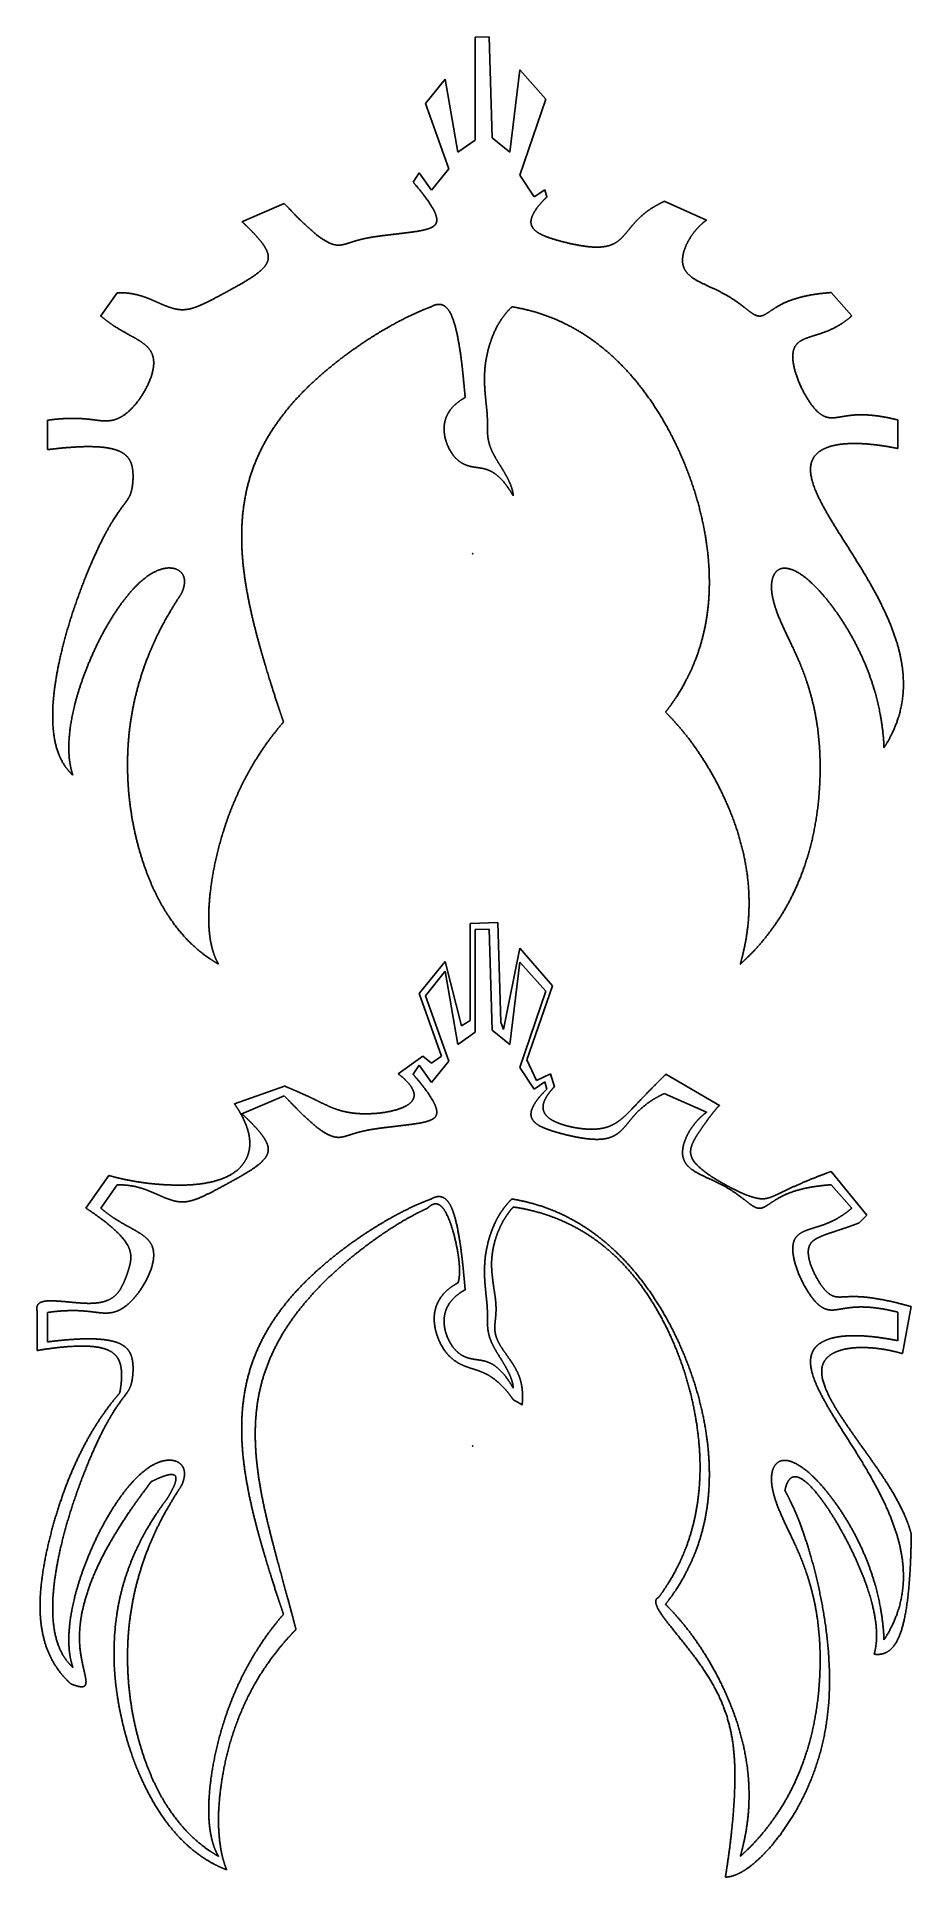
# Model space of a CAD drawing. Header units: millimetres. Extents: x -29 to 29, y -29 to 95.
import ezdxf

# ---------------------------------------------------------------- set-up
doc = ezdxf.new("R2010")
doc.units = ezdxf.units.MM
doc.layers.get('0').update_dxf_attribs({"linetype": 'CONTINUOUS'})

msp = doc.modelspace()

# ---------------------------------------------------------------- linework, layer by layer
for p, q in [((1.11, 94.76), (0.17, 94.74)), ((1.11, 94.76), (0.17, 94.74)), ((0.17, 87.82), (0.17, 94.74)), ((0.17, 87.82), (0.17, 94.74)), ((1.32, 87.96), (1.11, 94.76)), ((1.32, 87.96), (1.11, 94.76)), ((-3.17, 90.28), (-1.84, 91.92)), ((-3.17, 90.28), (-1.84, 91.92)), ((-1.84, 91.92), (-1, 87)), ((-1.84, 91.92), (-1, 87)), ((2.5, 87), (3.19, 92.54)), ((2.5, 87), (3.19, 92.54)), ((3.19, 92.54), (4.93, 90.58)), ((3.19, 92.54), (4.93, 90.58)), ((3.18, 85.45), (4.93, 90.58)), ((3.18, 85.45), (4.93, 90.58)), ((-1.6, 85.88), (-3.17, 90.28)), ((-1.6, 85.88), (-3.17, 90.28)), ((2.5, 87), (1.32, 87.96)), ((2.5, 87), (1.32, 87.96)), ((-1, 87), (0.17, 87.82)), ((-1, 87), (0.17, 87.82)), ((-4, 85), (-3.59, 85.61)), ((-4, 85), (-3.59, 85.61)), ((-3.59, 85.61), (-2.75, 84.45)), ((-3.59, 85.61), (-2.75, 84.45)), ((-2.75, 84.45), (-1.6, 85.88)), ((-2.75, 84.45), (-1.6, 85.88)), ((4.15, 84), (3.18, 85.45)), ((4.15, 84), (3.18, 85.45)), ((4.86, 84.48), (4.15, 84)), ((4.86, 84.48), (4.15, 84)), ((5, 84), (4.86, 84.48)), ((5, 84), (4.86, 84.48)), ((-12.66, 83.55), (-15.5, 82.33)), ((-12.66, 83.55), (-15.5, 82.33)), ((15.73, 82.44), (12.88, 83.7)), ((15.73, 82.44), (12.88, 83.7)), ((-23.9, 77.55), (-25, 76)), ((-23.9, 77.55), (-25, 76)), ((25.5, 76), (24.11, 77.57)), ((25.5, 76), (24.11, 77.57)), ((-28.57, 68.98), (-28.57, 67)), ((-28.57, 68.98), (-28.57, 67)), ((28.59, 67.08), (28.59, 69)), ((28.59, 67.08), (28.59, 69)), ((1.7, 35.2), (-0.17, 35.14)), ((1.7, 35.2), (-0.17, 35.14)), ((-0.17, 35.14), (-0.17, 28.61)), ((-0.17, 35.14), (-0.17, 28.61)), ((1.11, 34.76), (0.17, 34.74)), ((1.11, 34.76), (0.17, 34.74)), ((0.17, 27.82), (0.17, 34.74)), ((0.17, 27.82), (0.17, 34.74)), ((1.32, 27.96), (1.11, 34.76)), ((1.32, 27.96), (1.11, 34.76)), ((1.91, 28.5), (1.7, 35.2)), ((1.91, 28.5), (1.7, 35.2)), ((3.18, 33.48), (2.09, 28.01)), ((3.18, 33.48), (2.09, 28.01)), ((5.37, 30.95), (3.18, 33.48)), ((5.37, 30.95), (3.18, 33.48)), ((-1.84, 32.59), (-3.59, 30.42)), ((-1.84, 32.59), (-3.59, 30.42)), ((-0.74, 28.26), (-1.84, 32.59)), ((-0.74, 28.26), (-1.84, 32.59)), ((2.5, 27), (3.19, 32.54)), ((2.5, 27), (3.19, 32.54)), ((3.19, 32.54), (4.93, 30.58)), ((3.19, 32.54), (4.93, 30.58)), ((-3.17, 30.28), (-1.84, 31.92)), ((-3.17, 30.28), (-1.84, 31.92)), ((-1.84, 31.92), (-1, 27)), ((-1.84, 31.92), (-1, 27)), ((3.66, 25.96), (5.37, 30.95)), ((3.66, 25.96), (5.37, 30.95)), ((-3.59, 30.42), (-2.09, 26.22)), ((-3.59, 30.42), (-2.09, 26.22)), ((-1.6, 25.88), (-3.17, 30.28)), ((-1.6, 25.88), (-3.17, 30.28)), ((3.18, 25.45), (4.93, 30.58)), ((3.18, 25.45), (4.93, 30.58)), ((-0.17, 28.61), (-0.74, 28.26)), ((-0.17, 28.61), (-0.74, 28.26)), ((2.09, 28.01), (1.91, 28.5)), ((2.09, 28.01), (1.91, 28.5)), ((-1, 27), (0.17, 27.82)), ((-1, 27), (0.17, 27.82)), ((2.5, 27), (1.32, 27.96)), ((2.5, 27), (1.32, 27.96)), ((-3.35, 26.22), (-5, 25.03)), ((-3.35, 26.22), (-5, 25.03)), ((-2.75, 25.74), (-3.35, 26.22)), ((-2.75, 25.74), (-3.35, 26.22)), ((-2.09, 26.22), (-2.75, 25.74)), ((-2.09, 26.22), (-2.75, 25.74)), ((-4, 25), (-3.59, 25.61)), ((-4, 25), (-3.59, 25.61)), ((-3.59, 25.61), (-2.75, 24.45)), ((-3.59, 25.61), (-2.75, 24.45)), ((-2.75, 24.45), (-1.6, 25.88)), ((-2.75, 24.45), (-1.6, 25.88)), ((4.15, 24), (3.18, 25.45)), ((4.15, 24), (3.18, 25.45)), ((4.3, 24.58), (3.66, 25.96)), ((4.3, 24.58), (3.66, 25.96)), ((5.24, 25.02), (4.3, 24.58)), ((5.24, 25.02), (4.3, 24.58)), ((5.5, 24.15), (5.24, 25.02)), ((5.5, 24.15), (5.24, 25.02)), ((13, 25), (16.61, 22.89)), ((13, 25), (16.61, 22.89)), ((-16, 23), (-12.64, 24.2)), ((-16, 23), (-12.64, 24.2)), ((-12.66, 23.55), (-15.5, 22.33)), ((-12.66, 23.55), (-15.5, 22.33)), ((4.86, 24.48), (4.15, 24)), ((4.86, 24.48), (4.15, 24)), ((5, 24), (4.86, 24.48)), ((5, 24), (4.86, 24.48)), ((15.73, 22.44), (12.88, 23.7)), ((15.73, 22.44), (12.88, 23.7)), ((-26, 16), (-24.45, 18.19)), ((-26, 16), (-24.45, 18.19)), ((-23.9, 17.55), (-25, 16)), ((-23.9, 17.55), (-25, 16)), ((24.11, 18.46), (26.5, 15.52)), ((24.11, 18.46), (26.5, 15.52)), ((25.5, 16), (24.11, 17.57)), ((25.5, 16), (24.11, 17.57)), ((26.5, 15.52), (26, 15)), ((26.5, 15.52), (26, 15)), ((-29.26, 6.42), (-29.26, 9)), ((-29.26, 6.42), (-29.26, 9)), ((-28.57, 8.98), (-28.57, 7)), ((-28.57, 8.98), (-28.57, 7)), ((28.59, 7.08), (28.59, 9)), ((28.59, 7.08), (28.59, 9)), ((28.91, 6.21), (29.49, 9.37)), ((28.91, 6.21), (29.49, 9.37))]:
    msp.add_line(p, q)
for points in [[(-12.66, 83.55), (-12.5, 83.39), (-12.21, 83.08), (-11.79, 82.64), (-11.27, 82.13), (-10.7, 81.62), (-10.21, 81.23), (-9.78, 80.96), (-9.42, 80.8), (-9.1, 80.74), (-8.81, 80.75), (-8.53, 80.83), (-8.21, 80.93), (-7.85, 81.05), (-7.43, 81.16), (-6.96, 81.26), (-6.45, 81.34), (-5.91, 81.41), (-5.36, 81.47), (-4.83, 81.54), (-4.32, 81.6), (-3.85, 81.66), (-3.42, 81.73), (-3.06, 81.82), (-2.76, 81.92), (-2.53, 82.06), (-2.41, 82.25), (-2.38, 82.5), (-2.46, 82.83), (-2.66, 83.24), (-2.98, 83.73), (-3.33, 84.2), (-3.64, 84.58), (-3.88, 84.86), (-4, 85)], [(-12.66, 83.55), (-12.5, 83.39), (-12.21, 83.08), (-11.79, 82.64), (-11.27, 82.13), (-10.7, 81.62), (-10.21, 81.23), (-9.78, 80.96), (-9.42, 80.8), (-9.1, 80.74), (-8.81, 80.75), (-8.53, 80.83), (-8.21, 80.93), (-7.85, 81.05), (-7.43, 81.16), (-6.96, 81.26), (-6.45, 81.34), (-5.91, 81.41), (-5.36, 81.47), (-4.83, 81.54), (-4.32, 81.6), (-3.85, 81.66), (-3.42, 81.73), (-3.06, 81.82), (-2.76, 81.92), (-2.53, 82.06), (-2.41, 82.25), (-2.38, 82.5), (-2.46, 82.83), (-2.66, 83.24), (-2.98, 83.73), (-3.33, 84.2), (-3.64, 84.58), (-3.88, 84.86), (-4, 85)], [(12.88, 83.7), (12.77, 83.64), (12.54, 83.53), (12.23, 83.36), (11.85, 83.12), (11.42, 82.79), (11.06, 82.44), (10.74, 82.09), (10.46, 81.73), (10.18, 81.39), (9.89, 81.09), (9.55, 80.85), (9.15, 80.69), (8.67, 80.61), (8.12, 80.61), (7.52, 80.67), (6.88, 80.79), (6.24, 80.93), (5.63, 81.1), (5.07, 81.27), (4.6, 81.46), (4.24, 81.68), (4, 81.93), (3.89, 82.23), (3.94, 82.58), (4.13, 82.99), (4.4, 83.37), (4.67, 83.67), (4.89, 83.89), (5, 84)], [(12.88, 83.7), (12.77, 83.64), (12.54, 83.53), (12.23, 83.36), (11.85, 83.12), (11.42, 82.79), (11.06, 82.44), (10.74, 82.09), (10.46, 81.73), (10.18, 81.39), (9.89, 81.09), (9.55, 80.85), (9.15, 80.69), (8.67, 80.61), (8.12, 80.61), (7.52, 80.67), (6.88, 80.79), (6.24, 80.93), (5.63, 81.1), (5.07, 81.27), (4.6, 81.46), (4.24, 81.68), (4, 81.93), (3.89, 82.23), (3.94, 82.58), (4.13, 82.99), (4.4, 83.37), (4.67, 83.67), (4.89, 83.89), (5, 84)], [(-23.9, 77.55), (-23.81, 77.55), (-23.62, 77.56), (-23.35, 77.55), (-22.98, 77.51), (-22.52, 77.42), (-22.07, 77.28), (-21.63, 77.11), (-21.19, 76.91), (-20.77, 76.72), (-20.35, 76.56), (-19.95, 76.44), (-19.54, 76.39), (-19.14, 76.42), (-18.71, 76.54), (-18.25, 76.72), (-17.74, 76.97), (-17.18, 77.26), (-16.58, 77.58), (-15.97, 77.92), (-15.36, 78.26), (-14.81, 78.6), (-14.35, 78.93), (-14, 79.25), (-13.79, 79.57), (-13.7, 79.87), (-13.74, 80.18), (-13.87, 80.49), (-14.08, 80.82), (-14.35, 81.17), (-14.68, 81.53), (-14.98, 81.84), (-15.23, 82.08), (-15.41, 82.25), (-15.5, 82.33)], [(-23.9, 77.55), (-23.81, 77.55), (-23.62, 77.56), (-23.35, 77.55), (-22.98, 77.51), (-22.52, 77.42), (-22.07, 77.28), (-21.63, 77.11), (-21.19, 76.91), (-20.77, 76.72), (-20.35, 76.56), (-19.95, 76.44), (-19.54, 76.39), (-19.14, 76.42), (-18.71, 76.54), (-18.25, 76.72), (-17.74, 76.97), (-17.18, 77.26), (-16.58, 77.58), (-15.97, 77.92), (-15.36, 78.26), (-14.81, 78.6), (-14.35, 78.93), (-14, 79.25), (-13.79, 79.57), (-13.7, 79.87), (-13.74, 80.18), (-13.87, 80.49), (-14.08, 80.82), (-14.35, 81.17), (-14.68, 81.53), (-14.98, 81.84), (-15.23, 82.08), (-15.41, 82.25), (-15.5, 82.33)], [(24.11, 77.57), (23.93, 77.55), (23.57, 77.52), (23.07, 77.47), (22.46, 77.36), (21.78, 77.19), (21.2, 76.99), (20.71, 76.76), (20.3, 76.51), (19.96, 76.28), (19.68, 76.08), (19.42, 75.97), (19.16, 75.97), (18.89, 76.09), (18.58, 76.32), (18.2, 76.62), (17.76, 76.96), (17.25, 77.3), (16.69, 77.6), (16.11, 77.88), (15.54, 78.14), (15.02, 78.39), (14.6, 78.67), (14.3, 78.99), (14.13, 79.37), (14.09, 79.78), (14.16, 80.22), (14.31, 80.66), (14.52, 81.09), (14.78, 81.49), (15.07, 81.85), (15.32, 82.11), (15.52, 82.28), (15.66, 82.39), (15.73, 82.44)], [(24.11, 77.57), (23.93, 77.55), (23.57, 77.52), (23.07, 77.47), (22.46, 77.36), (21.78, 77.19), (21.2, 76.99), (20.71, 76.76), (20.3, 76.51), (19.96, 76.28), (19.68, 76.08), (19.42, 75.97), (19.16, 75.97), (18.89, 76.09), (18.58, 76.32), (18.2, 76.62), (17.76, 76.96), (17.25, 77.3), (16.69, 77.6), (16.11, 77.88), (15.54, 78.14), (15.02, 78.39), (14.6, 78.67), (14.3, 78.99), (14.13, 79.37), (14.09, 79.78), (14.16, 80.22), (14.31, 80.66), (14.52, 81.09), (14.78, 81.49), (15.07, 81.85), (15.32, 82.11), (15.52, 82.28), (15.66, 82.39), (15.73, 82.44)], [(-2.78, 76.61), (-2.71, 76.65), (-2.56, 76.73), (-2.36, 76.79), (-2.1, 76.79), (-1.82, 76.65), (-1.57, 76.37), (-1.36, 75.95), (-1.19, 75.42), (-1.04, 74.82), (-0.92, 74.16), (-0.81, 73.5), (-0.73, 72.85), (-0.66, 72.26), (-0.61, 71.71), (-0.56, 71.24), (-0.53, 70.91), (-0.51, 70.69), (-0.5, 70.56), (-0.5, 70.5)], [(-2.78, 76.61), (-2.71, 76.65), (-2.56, 76.73), (-2.36, 76.79), (-2.1, 76.79), (-1.82, 76.65), (-1.57, 76.37), (-1.36, 75.95), (-1.19, 75.42), (-1.04, 74.82), (-0.92, 74.16), (-0.81, 73.5), (-0.73, 72.85), (-0.66, 72.26), (-0.61, 71.71), (-0.56, 71.24), (-0.53, 70.91), (-0.51, 70.69), (-0.5, 70.56), (-0.5, 70.5)], [(-28.57, 68.98), (-28.41, 69), (-28.12, 69.04), (-27.69, 69.08), (-27.16, 69.11), (-26.54, 69.11), (-25.98, 69.07), (-25.47, 69.01), (-25, 68.94), (-24.55, 68.92), (-24.11, 68.97), (-23.66, 69.15), (-23.2, 69.47), (-22.72, 69.94), (-22.27, 70.54), (-21.88, 71.21), (-21.58, 71.89), (-21.42, 72.53), (-21.41, 73.1), (-21.55, 73.56), (-21.84, 73.93), (-22.22, 74.23), (-22.66, 74.49), (-23.14, 74.75), (-23.62, 75.02), (-24.1, 75.31), (-24.47, 75.57), (-24.74, 75.78), (-24.91, 75.93), (-25, 76)], [(-28.57, 68.98), (-28.41, 69), (-28.12, 69.04), (-27.69, 69.08), (-27.16, 69.11), (-26.54, 69.11), (-25.98, 69.07), (-25.47, 69.01), (-25, 68.94), (-24.55, 68.92), (-24.11, 68.97), (-23.66, 69.15), (-23.2, 69.47), (-22.72, 69.94), (-22.27, 70.54), (-21.88, 71.21), (-21.58, 71.89), (-21.42, 72.53), (-21.41, 73.1), (-21.55, 73.56), (-21.84, 73.93), (-22.22, 74.23), (-22.66, 74.49), (-23.14, 74.75), (-23.62, 75.02), (-24.1, 75.31), (-24.47, 75.57), (-24.74, 75.78), (-24.91, 75.93), (-25, 76)], [(-12.71, 48.68), (-12.77, 48.87), (-12.9, 49.25), (-13.12, 49.89), (-13.43, 50.85), (-13.86, 52.23), (-14.32, 53.8), (-14.78, 55.53), (-15.18, 57.4), (-15.48, 59.35), (-15.58, 61.34), (-15.44, 63.31), (-15.02, 65.22), (-14.29, 67.03), (-13.29, 68.7), (-12.08, 70.23), (-10.72, 71.6), (-9.28, 72.82), (-7.85, 73.88), (-6.46, 74.79), (-5.14, 75.55), (-4.15, 76.05), (-3.45, 76.35), (-3, 76.53), (-2.78, 76.61)], [(-12.71, 48.68), (-12.77, 48.87), (-12.9, 49.25), (-13.12, 49.89), (-13.43, 50.85), (-13.86, 52.23), (-14.32, 53.8), (-14.78, 55.53), (-15.18, 57.4), (-15.48, 59.35), (-15.58, 61.34), (-15.44, 63.31), (-15.02, 65.22), (-14.29, 67.03), (-13.29, 68.7), (-12.08, 70.23), (-10.72, 71.6), (-9.28, 72.82), (-7.85, 73.88), (-6.46, 74.79), (-5.14, 75.55), (-4.15, 76.05), (-3.45, 76.35), (-3, 76.53), (-2.78, 76.61)], [(2.65, 76.61), (2.59, 76.55), (2.46, 76.43), (2.29, 76.24), (2.07, 75.96), (1.81, 75.58), (1.57, 75.15), (1.36, 74.68), (1.18, 74.19), (1.03, 73.66), (0.91, 73.12), (0.83, 72.57), (0.8, 72.01), (0.8, 71.47), (0.83, 70.94), (0.88, 70.43), (0.93, 69.95), (0.98, 69.51), (1, 69.09), (1.01, 68.7), (1, 68.32), (1.01, 67.96), (1.06, 67.6), (1.16, 67.23), (1.32, 66.85), (1.53, 66.46), (1.77, 66.07), (2.02, 65.68), (2.25, 65.29), (2.44, 64.92), (2.6, 64.56), (2.68, 64.28), (2.72, 64.08), (2.73, 63.95), (2.74, 63.89)], [(2.65, 76.61), (2.59, 76.55), (2.46, 76.43), (2.29, 76.24), (2.07, 75.96), (1.81, 75.58), (1.57, 75.15), (1.36, 74.68), (1.18, 74.19), (1.03, 73.66), (0.91, 73.12), (0.83, 72.57), (0.8, 72.01), (0.8, 71.47), (0.83, 70.94), (0.88, 70.43), (0.93, 69.95), (0.98, 69.51), (1, 69.09), (1.01, 68.7), (1, 68.32), (1.01, 67.96), (1.06, 67.6), (1.16, 67.23), (1.32, 66.85), (1.53, 66.46), (1.77, 66.07), (2.02, 65.68), (2.25, 65.29), (2.44, 64.92), (2.6, 64.56), (2.68, 64.28), (2.72, 64.08), (2.73, 63.95), (2.74, 63.89)], [(12.97, 49.35), (13.24, 49.69), (13.75, 50.39), (14.42, 51.48), (15.13, 53.02), (15.72, 55.09), (15.98, 57.3), (15.93, 59.62), (15.57, 62.02), (14.92, 64.44), (14, 66.81), (12.86, 69.04), (11.52, 71.05), (10.02, 72.8), (8.36, 74.25), (6.59, 75.38), (5.07, 76.03), (3.88, 76.37), (3.06, 76.54), (2.65, 76.61)], [(12.97, 49.35), (13.24, 49.69), (13.75, 50.39), (14.42, 51.48), (15.13, 53.02), (15.72, 55.09), (15.98, 57.3), (15.93, 59.62), (15.57, 62.02), (14.92, 64.44), (14, 66.81), (12.86, 69.04), (11.52, 71.05), (10.02, 72.8), (8.36, 74.25), (6.59, 75.38), (5.07, 76.03), (3.88, 76.37), (3.06, 76.54), (2.65, 76.61)], [(28.59, 69), (28.41, 69.04), (28.05, 69.13), (27.54, 69.23), (26.92, 69.32), (26.22, 69.36), (25.62, 69.34), (25.09, 69.27), (24.63, 69.18), (24.22, 69.12), (23.84, 69.14), (23.46, 69.31), (23.06, 69.65), (22.65, 70.18), (22.24, 70.86), (21.89, 71.62), (21.63, 72.38), (21.5, 73.07), (21.52, 73.64), (21.7, 74.05), (22.02, 74.33), (22.44, 74.51), (22.93, 74.66), (23.45, 74.82), (23.98, 75.01), (24.5, 75.27), (24.91, 75.53), (25.21, 75.75), (25.4, 75.91), (25.5, 76)], [(28.59, 69), (28.41, 69.04), (28.05, 69.13), (27.54, 69.23), (26.92, 69.32), (26.22, 69.36), (25.62, 69.34), (25.09, 69.27), (24.63, 69.18), (24.22, 69.12), (23.84, 69.14), (23.46, 69.31), (23.06, 69.65), (22.65, 70.18), (22.24, 70.86), (21.89, 71.62), (21.63, 72.38), (21.5, 73.07), (21.52, 73.64), (21.7, 74.05), (22.02, 74.33), (22.44, 74.51), (22.93, 74.66), (23.45, 74.82), (23.98, 75.01), (24.5, 75.27), (24.91, 75.53), (25.21, 75.75), (25.4, 75.91), (25.5, 76)], [(2.74, 63.89), (2.67, 64.01), (2.52, 64.25), (2.31, 64.58), (2.02, 64.94), (1.66, 65.29), (1.29, 65.54), (0.93, 65.69), (0.57, 65.77), (0.2, 65.81), (-0.17, 65.87), (-0.53, 65.98), (-0.88, 66.18), (-1.21, 66.48), (-1.49, 66.88), (-1.73, 67.35), (-1.88, 67.86), (-1.94, 68.39), (-1.89, 68.89), (-1.72, 69.36), (-1.44, 69.79), (-1.12, 70.1), (-0.83, 70.31), (-0.61, 70.44), (-0.5, 70.5)], [(2.74, 63.89), (2.67, 64.01), (2.52, 64.25), (2.31, 64.58), (2.02, 64.94), (1.66, 65.29), (1.29, 65.54), (0.93, 65.69), (0.57, 65.77), (0.2, 65.81), (-0.17, 65.87), (-0.53, 65.98), (-0.88, 66.18), (-1.21, 66.48), (-1.49, 66.88), (-1.73, 67.35), (-1.88, 67.86), (-1.94, 68.39), (-1.89, 68.89), (-1.72, 69.36), (-1.44, 69.79), (-1.12, 70.1), (-0.83, 70.31), (-0.61, 70.44), (-0.5, 70.5)], [(-26.87, 45.11), (-27, 45.23), (-27.24, 45.48), (-27.56, 45.9), (-27.89, 46.57), (-28.15, 47.57), (-28.26, 48.73), (-28.22, 50.05), (-28.05, 51.49), (-27.74, 53.04), (-27.33, 54.65), (-26.83, 56.26), (-26.27, 57.82), (-25.69, 59.26), (-25.12, 60.52), (-24.58, 61.57), (-24.1, 62.38), (-23.7, 62.96), (-23.38, 63.37), (-23.15, 63.68), (-22.99, 63.98), (-22.89, 64.34), (-22.83, 64.78), (-22.81, 65.25), (-22.84, 65.72), (-22.94, 66.15), (-23.16, 66.53), (-23.54, 66.84), (-24.11, 67.06), (-24.88, 67.19), (-25.87, 67.23), (-26.83, 67.18), (-27.66, 67.11), (-28.26, 67.04), (-28.57, 67)], [(-26.87, 45.11), (-27, 45.23), (-27.24, 45.48), (-27.56, 45.9), (-27.89, 46.57), (-28.15, 47.57), (-28.26, 48.73), (-28.22, 50.05), (-28.05, 51.49), (-27.74, 53.04), (-27.33, 54.65), (-26.83, 56.26), (-26.27, 57.82), (-25.69, 59.26), (-25.12, 60.52), (-24.58, 61.57), (-24.1, 62.38), (-23.7, 62.96), (-23.38, 63.37), (-23.15, 63.68), (-22.99, 63.98), (-22.89, 64.34), (-22.83, 64.78), (-22.81, 65.25), (-22.84, 65.72), (-22.94, 66.15), (-23.16, 66.53), (-23.54, 66.84), (-24.11, 67.06), (-24.88, 67.19), (-25.87, 67.23), (-26.83, 67.18), (-27.66, 67.11), (-28.26, 67.04), (-28.57, 67)], [(27.66, 46.96), (27.84, 47.23), (28.16, 47.78), (28.56, 48.62), (28.91, 49.79), (29.04, 51.3), (28.88, 52.87), (28.43, 54.5), (27.74, 56.16), (26.86, 57.83), (25.86, 59.48), (24.85, 61.05), (23.94, 62.5), (23.22, 63.8), (22.77, 64.9), (22.64, 65.79), (22.83, 66.46), (23.31, 66.95), (24.02, 67.26), (24.92, 67.42), (25.98, 67.44), (26.95, 67.36), (27.75, 67.24), (28.3, 67.14), (28.59, 67.08)], [(27.66, 46.96), (27.84, 47.23), (28.16, 47.78), (28.56, 48.62), (28.91, 49.79), (29.04, 51.3), (28.88, 52.87), (28.43, 54.5), (27.74, 56.16), (26.86, 57.83), (25.86, 59.48), (24.85, 61.05), (23.94, 62.5), (23.22, 63.8), (22.77, 64.9), (22.64, 65.79), (22.83, 66.46), (23.31, 66.95), (24.02, 67.26), (24.92, 67.42), (25.98, 67.44), (26.95, 67.36), (27.75, 67.24), (28.3, 67.14), (28.59, 67.08)], [(-26.87, 45.11), (-26.92, 45.26), (-27.01, 45.57), (-27.11, 46.07), (-27.17, 46.79), (-27.13, 47.8), (-26.97, 48.91), (-26.7, 50.12), (-26.3, 51.39), (-25.8, 52.71), (-25.2, 54.03), (-24.52, 55.3), (-23.79, 56.45), (-23.03, 57.44), (-22.26, 58.22), (-21.53, 58.75), (-20.85, 59.03), (-20.26, 59.09), (-19.79, 58.96), (-19.48, 58.68), (-19.33, 58.31), (-19.35, 57.94), (-19.44, 57.63), (-19.53, 57.4), (-19.59, 57.29)], [(18, 32.4), (18.17, 32.56), (18.51, 32.87), (19, 33.36), (19.61, 34.05), (20.3, 34.97), (20.94, 35.94), (21.5, 36.97), (21.99, 38.06), (22.42, 39.23), (22.78, 40.47), (23.06, 41.78), (23.26, 43.17), (23.37, 44.62), (23.39, 46.11), (23.3, 47.61), (23.1, 49.09), (22.77, 50.5), (22.35, 51.83), (21.84, 53.07), (21.29, 54.2), (20.78, 55.27), (20.36, 56.27), (20.1, 57.2), (20.05, 58.04), (20.23, 58.7), (20.65, 59.08), (21.27, 59.08), (22.05, 58.7), (22.93, 57.97), (23.84, 56.95), (24.73, 55.74), (25.55, 54.4), (26.26, 52.98), (26.84, 51.51), (27.27, 50.02), (27.5, 48.8), (27.61, 47.89), (27.65, 47.27), (27.66, 46.96)], [(18, 32.4), (18.17, 32.56), (18.51, 32.87), (19, 33.36), (19.61, 34.05), (20.3, 34.97), (20.94, 35.94), (21.5, 36.97), (21.99, 38.06), (22.42, 39.23), (22.78, 40.47), (23.06, 41.78), (23.26, 43.17), (23.37, 44.62), (23.39, 46.11), (23.3, 47.61), (23.1, 49.09), (22.77, 50.5), (22.35, 51.83), (21.84, 53.07), (21.29, 54.2), (20.78, 55.27), (20.36, 56.27), (20.1, 57.2), (20.05, 58.04), (20.23, 58.7), (20.65, 59.08), (21.27, 59.08), (22.05, 58.7), (22.93, 57.97), (23.84, 56.95), (24.73, 55.74), (25.55, 54.4), (26.26, 52.98), (26.84, 51.51), (27.27, 50.02), (27.5, 48.8), (27.61, 47.89), (27.65, 47.27), (27.66, 46.96)], [(-17.07, 32.4), (-17.32, 32.54), (-17.79, 32.83), (-18.47, 33.33), (-19.32, 34.12), (-20.28, 35.31), (-21.13, 36.7), (-21.85, 38.29), (-22.44, 40.05), (-22.88, 41.93), (-23.16, 43.9), (-23.24, 45.91), (-23.14, 47.92), (-22.83, 49.9), (-22.31, 51.84), (-21.61, 53.72), (-20.89, 55.18), (-20.27, 56.24), (-19.82, 56.94), (-19.59, 57.29)], [(-17.07, 32.4), (-17.32, 32.54), (-17.79, 32.83), (-18.47, 33.33), (-19.32, 34.12), (-20.28, 35.31), (-21.13, 36.7), (-21.85, 38.29), (-22.44, 40.05), (-22.88, 41.93), (-23.16, 43.9), (-23.24, 45.91), (-23.14, 47.92), (-22.83, 49.9), (-22.31, 51.84), (-21.61, 53.72), (-20.89, 55.18), (-20.27, 56.24), (-19.82, 56.94), (-19.59, 57.29)], [(-12.71, 48.68), (-12.87, 48.49), (-13.2, 48.1), (-13.68, 47.5), (-14.27, 46.65), (-14.96, 45.54), (-15.58, 44.36), (-16.13, 43.12), (-16.61, 41.84), (-17.01, 40.53), (-17.32, 39.22), (-17.56, 37.95), (-17.7, 36.74), (-17.76, 35.62), (-17.72, 34.61), (-17.6, 33.74), (-17.43, 33.14), (-17.27, 32.75), (-17.14, 32.51), (-17.07, 32.4)], [(-12.71, 48.68), (-12.87, 48.49), (-13.2, 48.1), (-13.68, 47.5), (-14.27, 46.65), (-14.96, 45.54), (-15.58, 44.36), (-16.13, 43.12), (-16.61, 41.84), (-17.01, 40.53), (-17.32, 39.22), (-17.56, 37.95), (-17.7, 36.74), (-17.76, 35.62), (-17.72, 34.61), (-17.6, 33.74), (-17.43, 33.14), (-17.27, 32.75), (-17.14, 32.51), (-17.07, 32.4)], [(12.97, 49.35), (13.12, 49.2), (13.41, 48.9), (13.84, 48.43), (14.41, 47.76), (15.08, 46.84), (15.73, 45.85), (16.34, 44.79), (16.91, 43.66), (17.42, 42.47), (17.86, 41.25), (18.2, 39.99), (18.45, 38.72), (18.59, 37.44), (18.61, 36.17), (18.53, 34.91), (18.37, 33.9), (18.2, 33.15), (18.07, 32.65), (18, 32.4)], [(12.97, 49.35), (13.12, 49.2), (13.41, 48.9), (13.84, 48.43), (14.41, 47.76), (15.08, 46.84), (15.73, 45.85), (16.34, 44.79), (16.91, 43.66), (17.42, 42.47), (17.86, 41.25), (18.2, 39.99), (18.45, 38.72), (18.59, 37.44), (18.61, 36.17), (18.53, 34.91), (18.37, 33.9), (18.2, 33.15), (18.07, 32.65), (18, 32.4)], [(-12.66, 23.55), (-12.5, 23.39), (-12.21, 23.08), (-11.79, 22.64), (-11.27, 22.13), (-10.7, 21.62), (-10.21, 21.23), (-9.78, 20.96), (-9.42, 20.8), (-9.1, 20.74), (-8.81, 20.75), (-8.53, 20.83), (-8.21, 20.93), (-7.85, 21.05), (-7.43, 21.16), (-6.96, 21.26), (-6.45, 21.34), (-5.91, 21.41), (-5.36, 21.47), (-4.83, 21.54), (-4.32, 21.6), (-3.85, 21.66), (-3.42, 21.73), (-3.06, 21.82), (-2.76, 21.92), (-2.53, 22.06), (-2.41, 22.25), (-2.38, 22.5), (-2.46, 22.83), (-2.66, 23.24), (-2.98, 23.73), (-3.33, 24.2), (-3.64, 24.58), (-3.88, 24.86), (-4, 25)], [(-12.66, 23.55), (-12.5, 23.39), (-12.21, 23.08), (-11.79, 22.64), (-11.27, 22.13), (-10.7, 21.62), (-10.21, 21.23), (-9.78, 20.96), (-9.42, 20.8), (-9.1, 20.74), (-8.81, 20.75), (-8.53, 20.83), (-8.21, 20.93), (-7.85, 21.05), (-7.43, 21.16), (-6.96, 21.26), (-6.45, 21.34), (-5.91, 21.41), (-5.36, 21.47), (-4.83, 21.54), (-4.32, 21.6), (-3.85, 21.66), (-3.42, 21.73), (-3.06, 21.82), (-2.76, 21.92), (-2.53, 22.06), (-2.41, 22.25), (-2.38, 22.5), (-2.46, 22.83), (-2.66, 23.24), (-2.98, 23.73), (-3.33, 24.2), (-3.64, 24.58), (-3.88, 24.86), (-4, 25)], [(-12.64, 24.2), (-12.52, 24.15), (-12.27, 24.05), (-11.92, 23.9), (-11.48, 23.7), (-10.96, 23.47), (-10.49, 23.24), (-10.05, 23.02), (-9.62, 22.82), (-9.19, 22.64), (-8.71, 22.5), (-8.18, 22.39), (-7.57, 22.33), (-6.88, 22.33), (-6.17, 22.38), (-5.46, 22.5), (-4.82, 22.68), (-4.31, 22.92), (-3.98, 23.23), (-3.87, 23.59), (-3.99, 24.01), (-4.27, 24.39), (-4.59, 24.7), (-4.86, 24.92), (-5, 25.03)], [(-12.64, 24.2), (-12.52, 24.15), (-12.27, 24.05), (-11.92, 23.9), (-11.48, 23.7), (-10.96, 23.47), (-10.49, 23.24), (-10.05, 23.02), (-9.62, 22.82), (-9.19, 22.64), (-8.71, 22.5), (-8.18, 22.39), (-7.57, 22.33), (-6.88, 22.33), (-6.17, 22.38), (-5.46, 22.5), (-4.82, 22.68), (-4.31, 22.92), (-3.98, 23.23), (-3.87, 23.59), (-3.99, 24.01), (-4.27, 24.39), (-4.59, 24.7), (-4.86, 24.92), (-5, 25.03)], [(13, 25), (12.9, 24.9), (12.69, 24.7), (12.4, 24.41), (12.03, 24.03), (11.6, 23.6), (11.21, 23.18), (10.85, 22.8), (10.52, 22.45), (10.2, 22.14), (9.88, 21.87), (9.54, 21.65), (9.18, 21.47), (8.78, 21.36), (8.33, 21.3), (7.85, 21.29), (7.34, 21.33), (6.82, 21.41), (6.32, 21.52), (5.85, 21.67), (5.43, 21.85), (5.09, 22.06), (4.85, 22.31), (4.73, 22.6), (4.72, 22.93), (4.84, 23.29), (5.04, 23.62), (5.25, 23.88), (5.41, 24.06), (5.5, 24.15)], [(13, 25), (12.9, 24.9), (12.69, 24.7), (12.4, 24.41), (12.03, 24.03), (11.6, 23.6), (11.21, 23.18), (10.85, 22.8), (10.52, 22.45), (10.2, 22.14), (9.88, 21.87), (9.54, 21.65), (9.18, 21.47), (8.78, 21.36), (8.33, 21.3), (7.85, 21.29), (7.34, 21.33), (6.82, 21.41), (6.32, 21.52), (5.85, 21.67), (5.43, 21.85), (5.09, 22.06), (4.85, 22.31), (4.73, 22.6), (4.72, 22.93), (4.84, 23.29), (5.04, 23.62), (5.25, 23.88), (5.41, 24.06), (5.5, 24.15)], [(12.88, 23.7), (12.77, 23.64), (12.54, 23.53), (12.23, 23.36), (11.85, 23.12), (11.42, 22.79), (11.06, 22.44), (10.74, 22.09), (10.46, 21.73), (10.18, 21.39), (9.89, 21.09), (9.55, 20.85), (9.15, 20.69), (8.67, 20.61), (8.12, 20.61), (7.52, 20.67), (6.88, 20.79), (6.24, 20.93), (5.63, 21.1), (5.07, 21.27), (4.6, 21.46), (4.24, 21.68), (4, 21.93), (3.89, 22.23), (3.94, 22.58), (4.13, 22.99), (4.4, 23.37), (4.67, 23.67), (4.89, 23.89), (5, 24)], [(12.88, 23.7), (12.77, 23.64), (12.54, 23.53), (12.23, 23.36), (11.85, 23.12), (11.42, 22.79), (11.06, 22.44), (10.74, 22.09), (10.46, 21.73), (10.18, 21.39), (9.89, 21.09), (9.55, 20.85), (9.15, 20.69), (8.67, 20.61), (8.12, 20.61), (7.52, 20.67), (6.88, 20.79), (6.24, 20.93), (5.63, 21.1), (5.07, 21.27), (4.6, 21.46), (4.24, 21.68), (4, 21.93), (3.89, 22.23), (3.94, 22.58), (4.13, 22.99), (4.4, 23.37), (4.67, 23.67), (4.89, 23.89), (5, 24)], [(-24.45, 18.19), (-24.31, 18.15), (-24.03, 18.07), (-23.61, 17.97), (-23.02, 17.84), (-22.27, 17.72), (-21.49, 17.62), (-20.69, 17.56), (-19.88, 17.53), (-19.07, 17.54), (-18.29, 17.61), (-17.55, 17.74), (-16.87, 17.93), (-16.28, 18.2), (-15.78, 18.54), (-15.4, 18.94), (-15.13, 19.41), (-14.98, 19.92), (-14.95, 20.47), (-15.03, 21.06), (-15.24, 21.68), (-15.49, 22.19), (-15.72, 22.59), (-15.9, 22.86), (-16, 23)], [(-24.45, 18.19), (-24.31, 18.15), (-24.03, 18.07), (-23.61, 17.97), (-23.02, 17.84), (-22.27, 17.72), (-21.49, 17.62), (-20.69, 17.56), (-19.88, 17.53), (-19.07, 17.54), (-18.29, 17.61), (-17.55, 17.74), (-16.87, 17.93), (-16.28, 18.2), (-15.78, 18.54), (-15.4, 18.94), (-15.13, 19.41), (-14.98, 19.92), (-14.95, 20.47), (-15.03, 21.06), (-15.24, 21.68), (-15.49, 22.19), (-15.72, 22.59), (-15.9, 22.86), (-16, 23)], [(-23.9, 17.55), (-23.81, 17.55), (-23.62, 17.56), (-23.35, 17.55), (-22.98, 17.51), (-22.52, 17.42), (-22.07, 17.28), (-21.63, 17.11), (-21.19, 16.91), (-20.77, 16.72), (-20.35, 16.56), (-19.95, 16.44), (-19.54, 16.39), (-19.14, 16.42), (-18.71, 16.54), (-18.25, 16.72), (-17.74, 16.97), (-17.18, 17.26), (-16.58, 17.58), (-15.97, 17.92), (-15.36, 18.26), (-14.81, 18.6), (-14.35, 18.93), (-14, 19.25), (-13.79, 19.57), (-13.7, 19.87), (-13.74, 20.18), (-13.87, 20.49), (-14.08, 20.82), (-14.35, 21.17), (-14.68, 21.53), (-14.98, 21.84), (-15.23, 22.08), (-15.41, 22.25), (-15.5, 22.33)], [(-23.9, 17.55), (-23.81, 17.55), (-23.62, 17.56), (-23.35, 17.55), (-22.98, 17.51), (-22.52, 17.42), (-22.07, 17.28), (-21.63, 17.11), (-21.19, 16.91), (-20.77, 16.72), (-20.35, 16.56), (-19.95, 16.44), (-19.54, 16.39), (-19.14, 16.42), (-18.71, 16.54), (-18.25, 16.72), (-17.74, 16.97), (-17.18, 17.26), (-16.58, 17.58), (-15.97, 17.92), (-15.36, 18.26), (-14.81, 18.6), (-14.35, 18.93), (-14, 19.25), (-13.79, 19.57), (-13.7, 19.87), (-13.74, 20.18), (-13.87, 20.49), (-14.08, 20.82), (-14.35, 21.17), (-14.68, 21.53), (-14.98, 21.84), (-15.23, 22.08), (-15.41, 22.25), (-15.5, 22.33)], [(24.11, 17.57), (23.93, 17.55), (23.57, 17.52), (23.07, 17.47), (22.46, 17.36), (21.78, 17.19), (21.2, 16.99), (20.71, 16.76), (20.3, 16.51), (19.96, 16.28), (19.68, 16.08), (19.42, 15.97), (19.16, 15.97), (18.89, 16.09), (18.58, 16.32), (18.2, 16.62), (17.76, 16.96), (17.25, 17.3), (16.69, 17.6), (16.11, 17.88), (15.54, 18.14), (15.02, 18.39), (14.6, 18.67), (14.3, 18.99), (14.13, 19.37), (14.09, 19.78), (14.16, 20.22), (14.31, 20.66), (14.52, 21.09), (14.78, 21.49), (15.07, 21.85), (15.32, 22.11), (15.52, 22.28), (15.66, 22.39), (15.73, 22.44)], [(24.11, 17.57), (23.93, 17.55), (23.57, 17.52), (23.07, 17.47), (22.46, 17.36), (21.78, 17.19), (21.2, 16.99), (20.71, 16.76), (20.3, 16.51), (19.96, 16.28), (19.68, 16.08), (19.42, 15.97), (19.16, 15.97), (18.89, 16.09), (18.58, 16.32), (18.2, 16.62), (17.76, 16.96), (17.25, 17.3), (16.69, 17.6), (16.11, 17.88), (15.54, 18.14), (15.02, 18.39), (14.6, 18.67), (14.3, 18.99), (14.13, 19.37), (14.09, 19.78), (14.16, 20.22), (14.31, 20.66), (14.52, 21.09), (14.78, 21.49), (15.07, 21.85), (15.32, 22.11), (15.52, 22.28), (15.66, 22.39), (15.73, 22.44)], [(24.11, 18.46), (23.93, 18.39), (23.57, 18.26), (23.07, 18.07), (22.46, 17.82), (21.81, 17.54), (21.25, 17.29), (20.79, 17.06), (20.4, 16.87), (20.07, 16.73), (19.77, 16.63), (19.46, 16.6), (19.1, 16.65), (18.65, 16.78), (18.12, 16.99), (17.51, 17.28), (16.87, 17.63), (16.23, 18), (15.65, 18.4), (15.18, 18.78), (14.84, 19.15), (14.66, 19.51), (14.63, 19.86), (14.72, 20.22), (14.9, 20.6), (15.15, 21), (15.43, 21.41), (15.71, 21.81), (15.98, 22.17), (16.22, 22.48), (16.41, 22.71), (16.51, 22.83), (16.57, 22.87), (16.6, 22.89), (16.61, 22.89)], [(24.11, 18.46), (23.93, 18.39), (23.57, 18.26), (23.07, 18.07), (22.46, 17.82), (21.81, 17.54), (21.25, 17.29), (20.79, 17.06), (20.4, 16.87), (20.07, 16.73), (19.77, 16.63), (19.46, 16.6), (19.1, 16.65), (18.65, 16.78), (18.12, 16.99), (17.51, 17.28), (16.87, 17.63), (16.23, 18), (15.65, 18.4), (15.18, 18.78), (14.84, 19.15), (14.66, 19.51), (14.63, 19.86), (14.72, 20.22), (14.9, 20.6), (15.15, 21), (15.43, 21.41), (15.71, 21.81), (15.98, 22.17), (16.22, 22.48), (16.41, 22.71), (16.51, 22.83), (16.57, 22.87), (16.6, 22.89), (16.61, 22.89)], [(-12.71, -11.32), (-12.77, -11.13), (-12.9, -10.75), (-13.12, -10.11), (-13.43, -9.15), (-13.86, -7.77), (-14.32, -6.2), (-14.78, -4.47), (-15.18, -2.6), (-15.48, -0.65), (-15.58, 1.34), (-15.44, 3.31), (-15.02, 5.22), (-14.29, 7.03), (-13.29, 8.7), (-12.08, 10.23), (-10.72, 11.6), (-9.28, 12.82), (-7.85, 13.88), (-6.46, 14.79), (-5.14, 15.55), (-4.15, 16.05), (-3.45, 16.35), (-3, 16.53), (-2.78, 16.61)], [(-12.71, -11.32), (-12.77, -11.13), (-12.9, -10.75), (-13.12, -10.11), (-13.43, -9.15), (-13.86, -7.77), (-14.32, -6.2), (-14.78, -4.47), (-15.18, -2.6), (-15.48, -0.65), (-15.58, 1.34), (-15.44, 3.31), (-15.02, 5.22), (-14.29, 7.03), (-13.29, 8.7), (-12.08, 10.23), (-10.72, 11.6), (-9.28, 12.82), (-7.85, 13.88), (-6.46, 14.79), (-5.14, 15.55), (-4.15, 16.05), (-3.45, 16.35), (-3, 16.53), (-2.78, 16.61)], [(-0.98, 10.97), (-0.96, 11.02), (-0.93, 11.11), (-0.9, 11.28), (-0.87, 11.54), (-0.87, 11.94), (-0.9, 12.4), (-0.97, 12.93), (-1.08, 13.51), (-1.21, 14.1), (-1.38, 14.68), (-1.56, 15.22), (-1.77, 15.68), (-1.99, 16.03), (-2.23, 16.25), (-2.48, 16.32), (-2.68, 16.26), (-2.84, 16.16), (-2.95, 16.06), (-3, 16)], [(-0.98, 10.97), (-0.96, 11.02), (-0.93, 11.11), (-0.9, 11.28), (-0.87, 11.54), (-0.87, 11.94), (-0.9, 12.4), (-0.97, 12.93), (-1.08, 13.51), (-1.21, 14.1), (-1.38, 14.68), (-1.56, 15.22), (-1.77, 15.68), (-1.99, 16.03), (-2.23, 16.25), (-2.48, 16.32), (-2.68, 16.26), (-2.84, 16.16), (-2.95, 16.06), (-3, 16)], [(-2.78, 16.61), (-2.71, 16.65), (-2.56, 16.73), (-2.36, 16.79), (-2.1, 16.79), (-1.82, 16.65), (-1.57, 16.37), (-1.36, 15.95), (-1.19, 15.42), (-1.04, 14.82), (-0.92, 14.16), (-0.81, 13.5), (-0.73, 12.85), (-0.66, 12.26), (-0.61, 11.71), (-0.56, 11.24), (-0.53, 10.91), (-0.51, 10.69), (-0.5, 10.56), (-0.5, 10.5)], [(-2.78, 16.61), (-2.71, 16.65), (-2.56, 16.73), (-2.36, 16.79), (-2.1, 16.79), (-1.82, 16.65), (-1.57, 16.37), (-1.36, 15.95), (-1.19, 15.42), (-1.04, 14.82), (-0.92, 14.16), (-0.81, 13.5), (-0.73, 12.85), (-0.66, 12.26), (-0.61, 11.71), (-0.56, 11.24), (-0.53, 10.91), (-0.51, 10.69), (-0.5, 10.56), (-0.5, 10.5)], [(2.65, 16.61), (2.59, 16.55), (2.46, 16.43), (2.29, 16.24), (2.07, 15.96), (1.81, 15.58), (1.57, 15.15), (1.36, 14.68), (1.18, 14.19), (1.03, 13.66), (0.91, 13.12), (0.83, 12.57), (0.8, 12.01), (0.8, 11.47), (0.83, 10.94), (0.88, 10.43), (0.93, 9.95), (0.98, 9.51), (1, 9.09), (1.01, 8.7), (1, 8.32), (1.01, 7.96), (1.06, 7.6), (1.16, 7.23), (1.32, 6.85), (1.53, 6.46), (1.77, 6.07), (2.02, 5.68), (2.25, 5.29), (2.44, 4.92), (2.6, 4.56), (2.68, 4.28), (2.72, 4.08), (2.73, 3.95), (2.74, 3.89)], [(2.65, 16.61), (2.59, 16.55), (2.46, 16.43), (2.29, 16.24), (2.07, 15.96), (1.81, 15.58), (1.57, 15.15), (1.36, 14.68), (1.18, 14.19), (1.03, 13.66), (0.91, 13.12), (0.83, 12.57), (0.8, 12.01), (0.8, 11.47), (0.83, 10.94), (0.88, 10.43), (0.93, 9.95), (0.98, 9.51), (1, 9.09), (1.01, 8.7), (1, 8.32), (1.01, 7.96), (1.06, 7.6), (1.16, 7.23), (1.32, 6.85), (1.53, 6.46), (1.77, 6.07), (2.02, 5.68), (2.25, 5.29), (2.44, 4.92), (2.6, 4.56), (2.68, 4.28), (2.72, 4.08), (2.73, 3.95), (2.74, 3.89)], [(12.97, -10.65), (13.24, -10.31), (13.75, -9.61), (14.42, -8.52), (15.13, -6.98), (15.72, -4.91), (15.98, -2.7), (15.93, -0.38), (15.57, 2.02), (14.92, 4.44), (14, 6.81), (12.86, 9.04), (11.52, 11.05), (10.02, 12.8), (8.36, 14.25), (6.59, 15.38), (5.07, 16.03), (3.88, 16.37), (3.06, 16.54), (2.65, 16.61)], [(12.97, -10.65), (13.24, -10.31), (13.75, -9.61), (14.42, -8.52), (15.13, -6.98), (15.72, -4.91), (15.98, -2.7), (15.93, -0.38), (15.57, 2.02), (14.92, 4.44), (14, 6.81), (12.86, 9.04), (11.52, 11.05), (10.02, 12.8), (8.36, 14.25), (6.59, 15.38), (5.07, 16.03), (3.88, 16.37), (3.06, 16.54), (2.65, 16.61)], [(-29.26, 9), (-29.28, 9.08), (-29.31, 9.23), (-29.3, 9.42), (-29.18, 9.62), (-28.85, 9.75), (-28.37, 9.78), (-27.75, 9.74), (-27.05, 9.67), (-26.32, 9.6), (-25.62, 9.57), (-24.98, 9.63), (-24.45, 9.79), (-24.05, 10.05), (-23.74, 10.4), (-23.52, 10.81), (-23.34, 11.23), (-23.19, 11.64), (-23.07, 12.03), (-22.98, 12.4), (-22.95, 12.76), (-23.01, 13.13), (-23.17, 13.52), (-23.46, 13.93), (-23.88, 14.39), (-24.44, 14.88), (-25, 15.31), (-25.47, 15.65), (-25.82, 15.88), (-26, 16)], [(-29.26, 9), (-29.28, 9.08), (-29.31, 9.23), (-29.3, 9.42), (-29.18, 9.62), (-28.85, 9.75), (-28.37, 9.78), (-27.75, 9.74), (-27.05, 9.67), (-26.32, 9.6), (-25.62, 9.57), (-24.98, 9.63), (-24.45, 9.79), (-24.05, 10.05), (-23.74, 10.4), (-23.52, 10.81), (-23.34, 11.23), (-23.19, 11.64), (-23.07, 12.03), (-22.98, 12.4), (-22.95, 12.76), (-23.01, 13.13), (-23.17, 13.52), (-23.46, 13.93), (-23.88, 14.39), (-24.44, 14.88), (-25, 15.31), (-25.47, 15.65), (-25.82, 15.88), (-26, 16)], [(-28.57, 8.98), (-28.41, 9), (-28.12, 9.04), (-27.69, 9.08), (-27.16, 9.11), (-26.54, 9.11), (-25.98, 9.07), (-25.47, 9.01), (-25, 8.94), (-24.55, 8.92), (-24.11, 8.97), (-23.66, 9.15), (-23.2, 9.47), (-22.72, 9.94), (-22.27, 10.54), (-21.88, 11.21), (-21.58, 11.89), (-21.42, 12.53), (-21.41, 13.1), (-21.55, 13.56), (-21.84, 13.93), (-22.22, 14.23), (-22.66, 14.49), (-23.14, 14.75), (-23.62, 15.02), (-24.1, 15.31), (-24.47, 15.57), (-24.74, 15.78), (-24.91, 15.93), (-25, 16)], [(-28.57, 8.98), (-28.41, 9), (-28.12, 9.04), (-27.69, 9.08), (-27.16, 9.11), (-26.54, 9.11), (-25.98, 9.07), (-25.47, 9.01), (-25, 8.94), (-24.55, 8.92), (-24.11, 8.97), (-23.66, 9.15), (-23.2, 9.47), (-22.72, 9.94), (-22.27, 10.54), (-21.88, 11.21), (-21.58, 11.89), (-21.42, 12.53), (-21.41, 13.1), (-21.55, 13.56), (-21.84, 13.93), (-22.22, 14.23), (-22.66, 14.49), (-23.14, 14.75), (-23.62, 15.02), (-24.1, 15.31), (-24.47, 15.57), (-24.74, 15.78), (-24.91, 15.93), (-25, 16)], [(-11.87, -12.34), (-11.93, -12.1), (-12.06, -11.61), (-12.26, -10.84), (-12.56, -9.75), (-12.97, -8.26), (-13.4, -6.65), (-13.84, -4.94), (-14.23, -3.14), (-14.53, -1.27), (-14.66, 0.62), (-14.58, 2.5), (-14.23, 4.33), (-13.6, 6.09), (-12.71, 7.75), (-11.61, 9.29), (-10.36, 10.69), (-9.03, 11.96), (-7.7, 13.07), (-6.4, 14.03), (-5.18, 14.85), (-4.26, 15.38), (-3.62, 15.72), (-3.2, 15.91), (-3, 16)], [(-11.87, -12.34), (-11.93, -12.1), (-12.06, -11.61), (-12.26, -10.84), (-12.56, -9.75), (-12.97, -8.26), (-13.4, -6.65), (-13.84, -4.94), (-14.23, -3.14), (-14.53, -1.27), (-14.66, 0.62), (-14.58, 2.5), (-14.23, 4.33), (-13.6, 6.09), (-12.71, 7.75), (-11.61, 9.29), (-10.36, 10.69), (-9.03, 11.96), (-7.7, 13.07), (-6.4, 14.03), (-5.18, 14.85), (-4.26, 15.38), (-3.62, 15.72), (-3.2, 15.91), (-3, 16)], [(3.33, 2.77), (3.34, 2.82), (3.35, 2.93), (3.36, 3.09), (3.37, 3.31), (3.36, 3.6), (3.33, 3.9), (3.28, 4.21), (3.2, 4.54), (3.06, 4.88), (2.88, 5.23), (2.66, 5.6), (2.4, 5.97), (2.13, 6.35), (1.88, 6.71), (1.68, 7.07), (1.55, 7.42), (1.49, 7.76), (1.49, 8.1), (1.53, 8.45), (1.57, 8.81), (1.59, 9.2), (1.57, 9.62), (1.52, 10.07), (1.44, 10.54), (1.37, 11.04), (1.31, 11.54), (1.27, 12.05), (1.28, 12.55), (1.33, 13.04), (1.43, 13.52), (1.55, 13.97), (1.7, 14.39), (1.88, 14.79), (2.07, 15.16), (2.28, 15.49), (2.46, 15.74), (2.59, 15.91), (2.69, 16.01), (2.74, 16.07)], [(3.33, 2.77), (3.34, 2.82), (3.35, 2.93), (3.36, 3.09), (3.37, 3.31), (3.36, 3.6), (3.33, 3.9), (3.28, 4.21), (3.2, 4.54), (3.06, 4.88), (2.88, 5.23), (2.66, 5.6), (2.4, 5.97), (2.13, 6.35), (1.88, 6.71), (1.68, 7.07), (1.55, 7.42), (1.49, 7.76), (1.49, 8.1), (1.53, 8.45), (1.57, 8.81), (1.59, 9.2), (1.57, 9.62), (1.52, 10.07), (1.44, 10.54), (1.37, 11.04), (1.31, 11.54), (1.27, 12.05), (1.28, 12.55), (1.33, 13.04), (1.43, 13.52), (1.55, 13.97), (1.7, 14.39), (1.88, 14.79), (2.07, 15.16), (2.28, 15.49), (2.46, 15.74), (2.59, 15.91), (2.69, 16.01), (2.74, 16.07)], [(2.74, 16.07), (3.16, 16.01), (3.99, 15.85), (5.18, 15.53), (6.69, 14.92), (8.44, 13.84), (10.02, 12.46), (11.44, 10.77), (12.67, 8.82), (13.7, 6.66), (14.5, 4.37), (15.04, 2.02), (15.33, -0.3), (15.33, -2.55), (15.05, -4.68), (14.49, -6.67), (13.83, -8.15), (13.21, -9.19), (12.75, -9.86), (12.51, -10.19)], [(2.74, 16.07), (3.16, 16.01), (3.99, 15.85), (5.18, 15.53), (6.69, 14.92), (8.44, 13.84), (10.02, 12.46), (11.44, 10.77), (12.67, 8.82), (13.7, 6.66), (14.5, 4.37), (15.04, 2.02), (15.33, -0.3), (15.33, -2.55), (15.05, -4.68), (14.49, -6.67), (13.83, -8.15), (13.21, -9.19), (12.75, -9.86), (12.51, -10.19)], [(28.59, 9), (28.41, 9.04), (28.05, 9.13), (27.54, 9.23), (26.92, 9.32), (26.22, 9.36), (25.62, 9.34), (25.09, 9.27), (24.63, 9.18), (24.22, 9.12), (23.84, 9.14), (23.46, 9.31), (23.06, 9.65), (22.65, 10.18), (22.24, 10.86), (21.89, 11.62), (21.63, 12.38), (21.5, 13.07), (21.52, 13.64), (21.7, 14.05), (22.02, 14.33), (22.44, 14.51), (22.93, 14.66), (23.45, 14.82), (23.98, 15.01), (24.5, 15.27), (24.91, 15.53), (25.21, 15.75), (25.4, 15.91), (25.5, 16)], [(28.59, 9), (28.41, 9.04), (28.05, 9.13), (27.54, 9.23), (26.92, 9.32), (26.22, 9.36), (25.62, 9.34), (25.09, 9.27), (24.63, 9.18), (24.22, 9.12), (23.84, 9.14), (23.46, 9.31), (23.06, 9.65), (22.65, 10.18), (22.24, 10.86), (21.89, 11.62), (21.63, 12.38), (21.5, 13.07), (21.52, 13.64), (21.7, 14.05), (22.02, 14.33), (22.44, 14.51), (22.93, 14.66), (23.45, 14.82), (23.98, 15.01), (24.5, 15.27), (24.91, 15.53), (25.21, 15.75), (25.4, 15.91), (25.5, 16)], [(29.49, 9.37), (29.28, 9.43), (28.87, 9.54), (28.29, 9.69), (27.58, 9.84), (26.82, 9.97), (26.16, 10.04), (25.61, 10.05), (25.15, 10.04), (24.78, 10.01), (24.47, 10.01), (24.18, 10.08), (23.9, 10.26), (23.6, 10.57), (23.29, 11.01), (23, 11.54), (22.75, 12.09), (22.59, 12.63), (22.54, 13.1), (22.61, 13.47), (22.8, 13.75), (23.1, 13.95), (23.47, 14.12), (23.9, 14.28), (24.37, 14.43), (24.88, 14.6), (25.32, 14.75), (25.65, 14.87), (25.88, 14.96), (26, 15)], [(29.49, 9.37), (29.28, 9.43), (28.87, 9.54), (28.29, 9.69), (27.58, 9.84), (26.82, 9.97), (26.16, 10.04), (25.61, 10.05), (25.15, 10.04), (24.78, 10.01), (24.47, 10.01), (24.18, 10.08), (23.9, 10.26), (23.6, 10.57), (23.29, 11.01), (23, 11.54), (22.75, 12.09), (22.59, 12.63), (22.54, 13.1), (22.61, 13.47), (22.8, 13.75), (23.1, 13.95), (23.47, 14.12), (23.9, 14.28), (24.37, 14.43), (24.88, 14.6), (25.32, 14.75), (25.65, 14.87), (25.88, 14.96), (26, 15)], [(-0.98, 10.97), (-1.11, 10.9), (-1.35, 10.76), (-1.68, 10.52), (-2.03, 10.18), (-2.35, 9.69), (-2.54, 9.16), (-2.61, 8.58), (-2.55, 7.98), (-2.39, 7.38), (-2.14, 6.81), (-1.83, 6.32), (-1.46, 5.92), (-1.06, 5.61), (-0.65, 5.41), (-0.23, 5.26), (0.2, 5.13), (0.62, 4.99), (1.05, 4.79), (1.47, 4.51), (1.9, 4.14), (2.24, 3.78), (2.49, 3.46), (2.65, 3.23), (2.74, 3.11)], [(-0.98, 10.97), (-1.11, 10.9), (-1.35, 10.76), (-1.68, 10.52), (-2.03, 10.18), (-2.35, 9.69), (-2.54, 9.16), (-2.61, 8.58), (-2.55, 7.98), (-2.39, 7.38), (-2.14, 6.81), (-1.83, 6.32), (-1.46, 5.92), (-1.06, 5.61), (-0.65, 5.41), (-0.23, 5.26), (0.2, 5.13), (0.62, 4.99), (1.05, 4.79), (1.47, 4.51), (1.9, 4.14), (2.24, 3.78), (2.49, 3.46), (2.65, 3.23), (2.74, 3.11)], [(2.74, 3.89), (2.67, 4.01), (2.52, 4.25), (2.31, 4.58), (2.02, 4.94), (1.66, 5.29), (1.29, 5.54), (0.93, 5.69), (0.57, 5.77), (0.2, 5.81), (-0.17, 5.87), (-0.53, 5.98), (-0.88, 6.18), (-1.21, 6.48), (-1.49, 6.88), (-1.73, 7.35), (-1.88, 7.86), (-1.94, 8.39), (-1.89, 8.89), (-1.72, 9.36), (-1.44, 9.79), (-1.12, 10.1), (-0.83, 10.31), (-0.61, 10.44), (-0.5, 10.5)], [(2.74, 3.89), (2.67, 4.01), (2.52, 4.25), (2.31, 4.58), (2.02, 4.94), (1.66, 5.29), (1.29, 5.54), (0.93, 5.69), (0.57, 5.77), (0.2, 5.81), (-0.17, 5.87), (-0.53, 5.98), (-0.88, 6.18), (-1.21, 6.48), (-1.49, 6.88), (-1.73, 7.35), (-1.88, 7.86), (-1.94, 8.39), (-1.89, 8.89), (-1.72, 9.36), (-1.44, 9.79), (-1.12, 10.1), (-0.83, 10.31), (-0.61, 10.44), (-0.5, 10.5)], [(-29.26, 6.42), (-29.04, 6.46), (-28.62, 6.52), (-28.02, 6.61), (-27.28, 6.68), (-26.46, 6.73), (-25.75, 6.72), (-25.15, 6.65), (-24.65, 6.53), (-24.27, 6.35), (-23.99, 6.12), (-23.79, 5.84), (-23.67, 5.53), (-23.61, 5.18), (-23.58, 4.81), (-23.6, 4.41), (-23.63, 4.08), (-23.67, 3.83), (-23.7, 3.66), (-23.72, 3.57)], [(-29.26, 6.42), (-29.04, 6.46), (-28.62, 6.52), (-28.02, 6.61), (-27.28, 6.68), (-26.46, 6.73), (-25.75, 6.72), (-25.15, 6.65), (-24.65, 6.53), (-24.27, 6.35), (-23.99, 6.12), (-23.79, 5.84), (-23.67, 5.53), (-23.61, 5.18), (-23.58, 4.81), (-23.6, 4.41), (-23.63, 4.08), (-23.67, 3.83), (-23.7, 3.66), (-23.72, 3.57)], [(-26.87, -14.89), (-27, -14.77), (-27.24, -14.52), (-27.56, -14.1), (-27.89, -13.43), (-28.15, -12.43), (-28.26, -11.27), (-28.22, -9.95), (-28.05, -8.51), (-27.74, -6.96), (-27.33, -5.35), (-26.83, -3.74), (-26.27, -2.18), (-25.69, -0.74), (-25.12, 0.52), (-24.58, 1.57), (-24.1, 2.38), (-23.7, 2.96), (-23.38, 3.37), (-23.15, 3.68), (-22.99, 3.98), (-22.89, 4.34), (-22.83, 4.78), (-22.81, 5.25), (-22.84, 5.72), (-22.94, 6.15), (-23.16, 6.53), (-23.54, 6.84), (-24.11, 7.06), (-24.88, 7.19), (-25.87, 7.23), (-26.83, 7.18), (-27.66, 7.11), (-28.26, 7.04), (-28.57, 7)], [(-26.87, -14.89), (-27, -14.77), (-27.24, -14.52), (-27.56, -14.1), (-27.89, -13.43), (-28.15, -12.43), (-28.26, -11.27), (-28.22, -9.95), (-28.05, -8.51), (-27.74, -6.96), (-27.33, -5.35), (-26.83, -3.74), (-26.27, -2.18), (-25.69, -0.74), (-25.12, 0.52), (-24.58, 1.57), (-24.1, 2.38), (-23.7, 2.96), (-23.38, 3.37), (-23.15, 3.68), (-22.99, 3.98), (-22.89, 4.34), (-22.83, 4.78), (-22.81, 5.25), (-22.84, 5.72), (-22.94, 6.15), (-23.16, 6.53), (-23.54, 6.84), (-24.11, 7.06), (-24.88, 7.19), (-25.87, 7.23), (-26.83, 7.18), (-27.66, 7.11), (-28.26, 7.04), (-28.57, 7)], [(27.66, -13.04), (27.84, -12.77), (28.16, -12.22), (28.56, -11.38), (28.91, -10.21), (29.04, -8.7), (28.88, -7.13), (28.43, -5.5), (27.74, -3.84), (26.86, -2.17), (25.86, -0.52), (24.85, 1.05), (23.94, 2.5), (23.22, 3.8), (22.77, 4.9), (22.64, 5.79), (22.83, 6.46), (23.31, 6.95), (24.02, 7.26), (24.92, 7.42), (25.98, 7.44), (26.95, 7.36), (27.75, 7.24), (28.3, 7.14), (28.59, 7.08)], [(27.66, -13.04), (27.84, -12.77), (28.16, -12.22), (28.56, -11.38), (28.91, -10.21), (29.04, -8.7), (28.88, -7.13), (28.43, -5.5), (27.74, -3.84), (26.86, -2.17), (25.86, -0.52), (24.85, 1.05), (23.94, 2.5), (23.22, 3.8), (22.77, 4.9), (22.64, 5.79), (22.83, 6.46), (23.31, 6.95), (24.02, 7.26), (24.92, 7.42), (25.98, 7.44), (26.95, 7.36), (27.75, 7.24), (28.3, 7.14), (28.59, 7.08)], [(29.49, -5.94), (29.46, -5.8), (29.38, -5.51), (29.22, -5.04), (28.94, -4.38), (28.47, -3.47), (27.88, -2.5), (27.19, -1.47), (26.42, -0.39), (25.63, 0.72), (24.87, 1.81), (24.21, 2.85), (23.72, 3.8), (23.45, 4.63), (23.43, 5.31), (23.67, 5.84), (24.12, 6.22), (24.74, 6.47), (25.47, 6.61), (26.26, 6.64), (27.11, 6.59), (27.82, 6.48), (28.36, 6.36), (28.73, 6.26), (28.91, 6.21)], [(29.49, -5.94), (29.46, -5.8), (29.38, -5.51), (29.22, -5.04), (28.94, -4.38), (28.47, -3.47), (27.88, -2.5), (27.19, -1.47), (26.42, -0.39), (25.63, 0.72), (24.87, 1.81), (24.21, 2.85), (23.72, 3.8), (23.45, 4.63), (23.43, 5.31), (23.67, 5.84), (24.12, 6.22), (24.74, 6.47), (25.47, 6.61), (26.26, 6.64), (27.11, 6.59), (27.82, 6.48), (28.36, 6.36), (28.73, 6.26), (28.91, 6.21)], [(-23.72, 3.57), (-23.84, 3.42), (-24.09, 3.13), (-24.44, 2.68), (-24.9, 2.06), (-25.44, 1.23), (-25.94, 0.37), (-26.41, -0.54), (-26.85, -1.49), (-27.27, -2.5), (-27.65, -3.55), (-28.01, -4.65), (-28.33, -5.8), (-28.62, -6.98), (-28.85, -8.17), (-29.02, -9.36), (-29.1, -10.52), (-29.07, -11.64), (-28.92, -12.68), (-28.65, -13.64), (-28.24, -14.52), (-27.81, -15.16), (-27.43, -15.59), (-27.15, -15.87), (-27, -16)], [(-23.72, 3.57), (-23.84, 3.42), (-24.09, 3.13), (-24.44, 2.68), (-24.9, 2.06), (-25.44, 1.23), (-25.94, 0.37), (-26.41, -0.54), (-26.85, -1.49), (-27.27, -2.5), (-27.65, -3.55), (-28.01, -4.65), (-28.33, -5.8), (-28.62, -6.98), (-28.85, -8.17), (-29.02, -9.36), (-29.1, -10.52), (-29.07, -11.64), (-28.92, -12.68), (-28.65, -13.64), (-28.24, -14.52), (-27.81, -15.16), (-27.43, -15.59), (-27.15, -15.87), (-27, -16)], [(2.74, 3.11), (2.76, 3.09), (2.81, 3.07), (2.88, 3.03), (2.98, 2.97), (3.09, 2.91), (3.19, 2.85), (3.26, 2.81), (3.31, 2.78), (3.33, 2.77)], [(2.74, 3.11), (2.76, 3.09), (2.81, 3.07), (2.88, 3.03), (2.98, 2.97), (3.09, 2.91), (3.19, 2.85), (3.26, 2.81), (3.31, 2.78), (3.33, 2.77)], [(-26.87, -14.89), (-26.92, -14.74), (-27.01, -14.43), (-27.11, -13.93), (-27.17, -13.21), (-27.13, -12.2), (-26.97, -11.09), (-26.7, -9.88), (-26.3, -8.61), (-25.8, -7.29), (-25.2, -5.97), (-24.52, -4.7), (-23.79, -3.55), (-23.03, -2.56), (-22.26, -1.78), (-21.53, -1.25), (-20.85, -0.97), (-20.26, -0.91), (-19.79, -1.04), (-19.48, -1.32), (-19.33, -1.69), (-19.35, -2.06), (-19.44, -2.37), (-19.53, -2.6), (-19.59, -2.71)], [(-26.87, -14.89), (-26.92, -14.74), (-27.01, -14.43), (-27.11, -13.93), (-27.17, -13.21), (-27.13, -12.2), (-26.97, -11.09), (-26.7, -9.88), (-26.3, -8.61), (-25.8, -7.29), (-25.2, -5.97), (-24.52, -4.7), (-23.79, -3.55), (-23.03, -2.56), (-22.26, -1.78), (-21.53, -1.25), (-20.85, -0.97), (-20.26, -0.91), (-19.79, -1.04), (-19.48, -1.32), (-19.33, -1.69), (-19.35, -2.06), (-19.44, -2.37), (-19.53, -2.6), (-19.59, -2.71)], [(18, -27.6), (18.17, -27.44), (18.51, -27.13), (19, -26.64), (19.61, -25.95), (20.3, -25.03), (20.94, -24.06), (21.5, -23.03), (21.99, -21.94), (22.42, -20.77), (22.78, -19.53), (23.06, -18.22), (23.26, -16.83), (23.37, -15.38), (23.39, -13.89), (23.3, -12.39), (23.1, -10.91), (22.77, -9.5), (22.35, -8.17), (21.84, -6.93), (21.29, -5.8), (20.78, -4.73), (20.36, -3.73), (20.1, -2.8), (20.05, -1.96), (20.23, -1.3), (20.65, -0.92), (21.27, -0.92), (22.05, -1.3), (22.93, -2.03), (23.84, -3.05), (24.73, -4.26), (25.55, -5.6), (26.26, -7.02), (26.84, -8.49), (27.27, -9.98), (27.5, -11.2), (27.61, -12.11), (27.65, -12.73), (27.66, -13.04)], [(18, -27.6), (18.17, -27.44), (18.51, -27.13), (19, -26.64), (19.61, -25.95), (20.3, -25.03), (20.94, -24.06), (21.5, -23.03), (21.99, -21.94), (22.42, -20.77), (22.78, -19.53), (23.06, -18.22), (23.26, -16.83), (23.37, -15.38), (23.39, -13.89), (23.3, -12.39), (23.1, -10.91), (22.77, -9.5), (22.35, -8.17), (21.84, -6.93), (21.29, -5.8), (20.78, -4.73), (20.36, -3.73), (20.1, -2.8), (20.05, -1.96), (20.23, -1.3), (20.65, -0.92), (21.27, -0.92), (22.05, -1.3), (22.93, -2.03), (23.84, -3.05), (24.73, -4.26), (25.55, -5.6), (26.26, -7.02), (26.84, -8.49), (27.27, -9.98), (27.5, -11.2), (27.61, -12.11), (27.65, -12.73), (27.66, -13.04)], [(-27, -16), (-26.88, -16.05), (-26.64, -16.14), (-26.36, -16.22), (-26.09, -16.22), (-25.96, -16.03), (-25.98, -15.66), (-26.12, -15.11), (-26.29, -14.39), (-26.43, -13.51), (-26.45, -12.49), (-26.32, -11.35), (-26.01, -10.09), (-25.52, -8.73), (-24.83, -7.28), (-23.95, -5.74), (-23.1, -4.44), (-22.38, -3.43), (-21.86, -2.75), (-21.6, -2.4)], [(-27, -16), (-26.88, -16.05), (-26.64, -16.14), (-26.36, -16.22), (-26.09, -16.22), (-25.96, -16.03), (-25.98, -15.66), (-26.12, -15.11), (-26.29, -14.39), (-26.43, -13.51), (-26.45, -12.49), (-26.32, -11.35), (-26.01, -10.09), (-25.52, -8.73), (-24.83, -7.28), (-23.95, -5.74), (-23.1, -4.44), (-22.38, -3.43), (-21.86, -2.75), (-21.6, -2.4)], [(-21.6, -2.4), (-21.49, -2.35), (-21.3, -2.25), (-21.02, -2.13), (-20.7, -2), (-20.37, -1.91), (-20.13, -1.9), (-19.97, -1.98), (-19.92, -2.14), (-19.95, -2.39), (-20.07, -2.71), (-20.23, -3.03), (-20.38, -3.3), (-20.5, -3.49), (-20.56, -3.59)], [(-21.6, -2.4), (-21.49, -2.35), (-21.3, -2.25), (-21.02, -2.13), (-20.7, -2), (-20.37, -1.91), (-20.13, -1.9), (-19.97, -1.98), (-19.92, -2.14), (-19.95, -2.39), (-20.07, -2.71), (-20.23, -3.03), (-20.38, -3.3), (-20.5, -3.49), (-20.56, -3.59)], [(27, -14), (27.04, -13.86), (27.11, -13.56), (27.18, -13.08), (27.18, -12.37), (27.06, -11.38), (26.8, -10.29), (26.41, -9.1), (25.89, -7.84), (25.28, -6.56), (24.6, -5.31), (23.89, -4.17), (23.19, -3.2), (22.54, -2.48), (21.98, -2.07), (21.53, -1.99), (21.26, -2.22), (21.11, -2.55), (21.03, -2.84), (21, -3)], [(27, -14), (27.04, -13.86), (27.11, -13.56), (27.18, -13.08), (27.18, -12.37), (27.06, -11.38), (26.8, -10.29), (26.41, -9.1), (25.89, -7.84), (25.28, -6.56), (24.6, -5.31), (23.89, -4.17), (23.19, -3.2), (22.54, -2.48), (21.98, -2.07), (21.53, -1.99), (21.26, -2.22), (21.11, -2.55), (21.03, -2.84), (21, -3)], [(-20.56, -3.59), (-20.77, -3.86), (-21.17, -4.42), (-21.72, -5.26), (-22.37, -6.4), (-23.03, -7.87), (-23.54, -9.38), (-23.89, -10.93), (-24.08, -12.5), (-24.14, -14.09), (-24.05, -15.68), (-23.84, -17.24), (-23.52, -18.77), (-23.11, -20.23), (-22.62, -21.61), (-22.05, -22.89), (-21.42, -24.06), (-20.74, -25.12), (-20, -26.05), (-19.21, -26.86), (-18.37, -27.54), (-17.66, -27.99), (-17.1, -28.27), (-16.72, -28.43), (-16.53, -28.5)], [(-20.56, -3.59), (-20.77, -3.86), (-21.17, -4.42), (-21.72, -5.26), (-22.37, -6.4), (-23.03, -7.87), (-23.54, -9.38), (-23.89, -10.93), (-24.08, -12.5), (-24.14, -14.09), (-24.05, -15.68), (-23.84, -17.24), (-23.52, -18.77), (-23.11, -20.23), (-22.62, -21.61), (-22.05, -22.89), (-21.42, -24.06), (-20.74, -25.12), (-20, -26.05), (-19.21, -26.86), (-18.37, -27.54), (-17.66, -27.99), (-17.1, -28.27), (-16.72, -28.43), (-16.53, -28.5)], [(-17.07, -27.6), (-17.32, -27.46), (-17.79, -27.17), (-18.47, -26.67), (-19.32, -25.88), (-20.28, -24.69), (-21.13, -23.3), (-21.85, -21.71), (-22.44, -19.95), (-22.88, -18.07), (-23.16, -16.1), (-23.24, -14.09), (-23.14, -12.08), (-22.83, -10.1), (-22.31, -8.16), (-21.61, -6.28), (-20.89, -4.82), (-20.27, -3.76), (-19.82, -3.06), (-19.59, -2.71)], [(-17.07, -27.6), (-17.32, -27.46), (-17.79, -27.17), (-18.47, -26.67), (-19.32, -25.88), (-20.28, -24.69), (-21.13, -23.3), (-21.85, -21.71), (-22.44, -19.95), (-22.88, -18.07), (-23.16, -16.1), (-23.24, -14.09), (-23.14, -12.08), (-22.83, -10.1), (-22.31, -8.16), (-21.61, -6.28), (-20.89, -4.82), (-20.27, -3.76), (-19.82, -3.06), (-19.59, -2.71)], [(17, -29), (17.11, -28.99), (17.32, -28.97), (17.66, -28.88), (18.14, -28.66), (18.77, -28.22), (19.43, -27.63), (20.12, -26.89), (20.8, -26.02), (21.46, -25.04), (22.08, -23.96), (22.63, -22.81), (23.1, -21.59), (23.48, -20.32), (23.76, -19), (23.94, -17.64), (24.02, -16.24), (24, -14.81), (23.9, -13.37), (23.73, -11.94), (23.49, -10.54), (23.21, -9.19), (22.89, -7.91), (22.54, -6.72), (22.18, -5.62), (21.8, -4.63), (21.48, -3.93), (21.24, -3.45), (21.08, -3.14), (21, -3)], [(17, -29), (17.11, -28.99), (17.32, -28.97), (17.66, -28.88), (18.14, -28.66), (18.77, -28.22), (19.43, -27.63), (20.12, -26.89), (20.8, -26.02), (21.46, -25.04), (22.08, -23.96), (22.63, -22.81), (23.1, -21.59), (23.48, -20.32), (23.76, -19), (23.94, -17.64), (24.02, -16.24), (24, -14.81), (23.9, -13.37), (23.73, -11.94), (23.49, -10.54), (23.21, -9.19), (22.89, -7.91), (22.54, -6.72), (22.18, -5.62), (21.8, -4.63), (21.48, -3.93), (21.24, -3.45), (21.08, -3.14), (21, -3)], [(27, -14), (27.11, -14.02), (27.31, -14.03), (27.6, -14), (27.96, -13.86), (28.34, -13.49), (28.67, -12.92), (28.93, -12.16), (29.13, -11.21), (29.29, -10.1), (29.4, -8.85), (29.45, -7.75), (29.48, -6.87), (29.49, -6.26), (29.49, -5.94)], [(27, -14), (27.11, -14.02), (27.31, -14.03), (27.6, -14), (27.96, -13.86), (28.34, -13.49), (28.67, -12.92), (28.93, -12.16), (29.13, -11.21), (29.29, -10.1), (29.4, -8.85), (29.45, -7.75), (29.48, -6.87), (29.49, -6.26), (29.49, -5.94)], [(17, -29), (17.04, -28.74), (17.12, -28.23), (17.23, -27.47), (17.36, -26.48), (17.49, -25.26), (17.58, -24.08), (17.64, -22.93), (17.65, -21.81), (17.6, -20.71), (17.47, -19.63), (17.24, -18.57), (16.89, -17.52), (16.43, -16.48), (15.84, -15.46), (15.16, -14.47), (14.43, -13.52), (13.71, -12.64), (13.08, -11.86), (12.6, -11.21), (12.32, -10.7), (12.28, -10.42), (12.35, -10.27), (12.45, -10.21), (12.51, -10.19)], [(17, -29), (17.04, -28.74), (17.12, -28.23), (17.23, -27.47), (17.36, -26.48), (17.49, -25.26), (17.58, -24.08), (17.64, -22.93), (17.65, -21.81), (17.6, -20.71), (17.47, -19.63), (17.24, -18.57), (16.89, -17.52), (16.43, -16.48), (15.84, -15.46), (15.16, -14.47), (14.43, -13.52), (13.71, -12.64), (13.08, -11.86), (12.6, -11.21), (12.32, -10.7), (12.28, -10.42), (12.35, -10.27), (12.45, -10.21), (12.51, -10.19)], [(12.97, -10.65), (13.12, -10.8), (13.41, -11.1), (13.84, -11.57), (14.41, -12.24), (15.08, -13.16), (15.73, -14.15), (16.34, -15.21), (16.91, -16.34), (17.42, -17.53), (17.86, -18.75), (18.2, -20.01), (18.45, -21.28), (18.59, -22.56), (18.61, -23.83), (18.53, -25.09), (18.37, -26.1), (18.2, -26.85), (18.07, -27.35), (18, -27.6)], [(12.97, -10.65), (13.12, -10.8), (13.41, -11.1), (13.84, -11.57), (14.41, -12.24), (15.08, -13.16), (15.73, -14.15), (16.34, -15.21), (16.91, -16.34), (17.42, -17.53), (17.86, -18.75), (18.2, -20.01), (18.45, -21.28), (18.59, -22.56), (18.61, -23.83), (18.53, -25.09), (18.37, -26.1), (18.2, -26.85), (18.07, -27.35), (18, -27.6)], [(-12.71, -11.32), (-12.87, -11.51), (-13.2, -11.9), (-13.68, -12.5), (-14.27, -13.35), (-14.96, -14.46), (-15.58, -15.64), (-16.13, -16.88), (-16.61, -18.16), (-17.01, -19.47), (-17.32, -20.78), (-17.56, -22.05), (-17.7, -23.26), (-17.76, -24.38), (-17.72, -25.39), (-17.6, -26.26), (-17.43, -26.86), (-17.27, -27.25), (-17.14, -27.49), (-17.07, -27.6)], [(-12.71, -11.32), (-12.87, -11.51), (-13.2, -11.9), (-13.68, -12.5), (-14.27, -13.35), (-14.96, -14.46), (-15.58, -15.64), (-16.13, -16.88), (-16.61, -18.16), (-17.01, -19.47), (-17.32, -20.78), (-17.56, -22.05), (-17.7, -23.26), (-17.76, -24.38), (-17.72, -25.39), (-17.6, -26.26), (-17.43, -26.86), (-17.27, -27.25), (-17.14, -27.49), (-17.07, -27.6)], [(-16.53, -28.5), (-16.59, -28.37), (-16.69, -28.08), (-16.83, -27.62), (-16.97, -26.95), (-17.07, -26.01), (-17.1, -24.98), (-17.04, -23.86), (-16.9, -22.67), (-16.68, -21.43), (-16.38, -20.17), (-15.98, -18.91), (-15.5, -17.68), (-14.93, -16.5), (-14.29, -15.37), (-13.56, -14.3), (-12.92, -13.49), (-12.41, -12.9), (-12.05, -12.53), (-11.87, -12.34)], [(-16.53, -28.5), (-16.59, -28.37), (-16.69, -28.08), (-16.83, -27.62), (-16.97, -26.95), (-17.07, -26.01), (-17.1, -24.98), (-17.04, -23.86), (-16.9, -22.67), (-16.68, -21.43), (-16.38, -20.17), (-15.98, -18.91), (-15.5, -17.68), (-14.93, -16.5), (-14.29, -15.37), (-13.56, -14.3), (-12.92, -13.49), (-12.41, -12.9), (-12.05, -12.53), (-11.87, -12.34)]]:
    msp.add_open_spline(points, degree=5)
for p in [(0, 60), (0, 0)]:
    msp.add_point(p)

doc.saveas('drawing.dxf')
